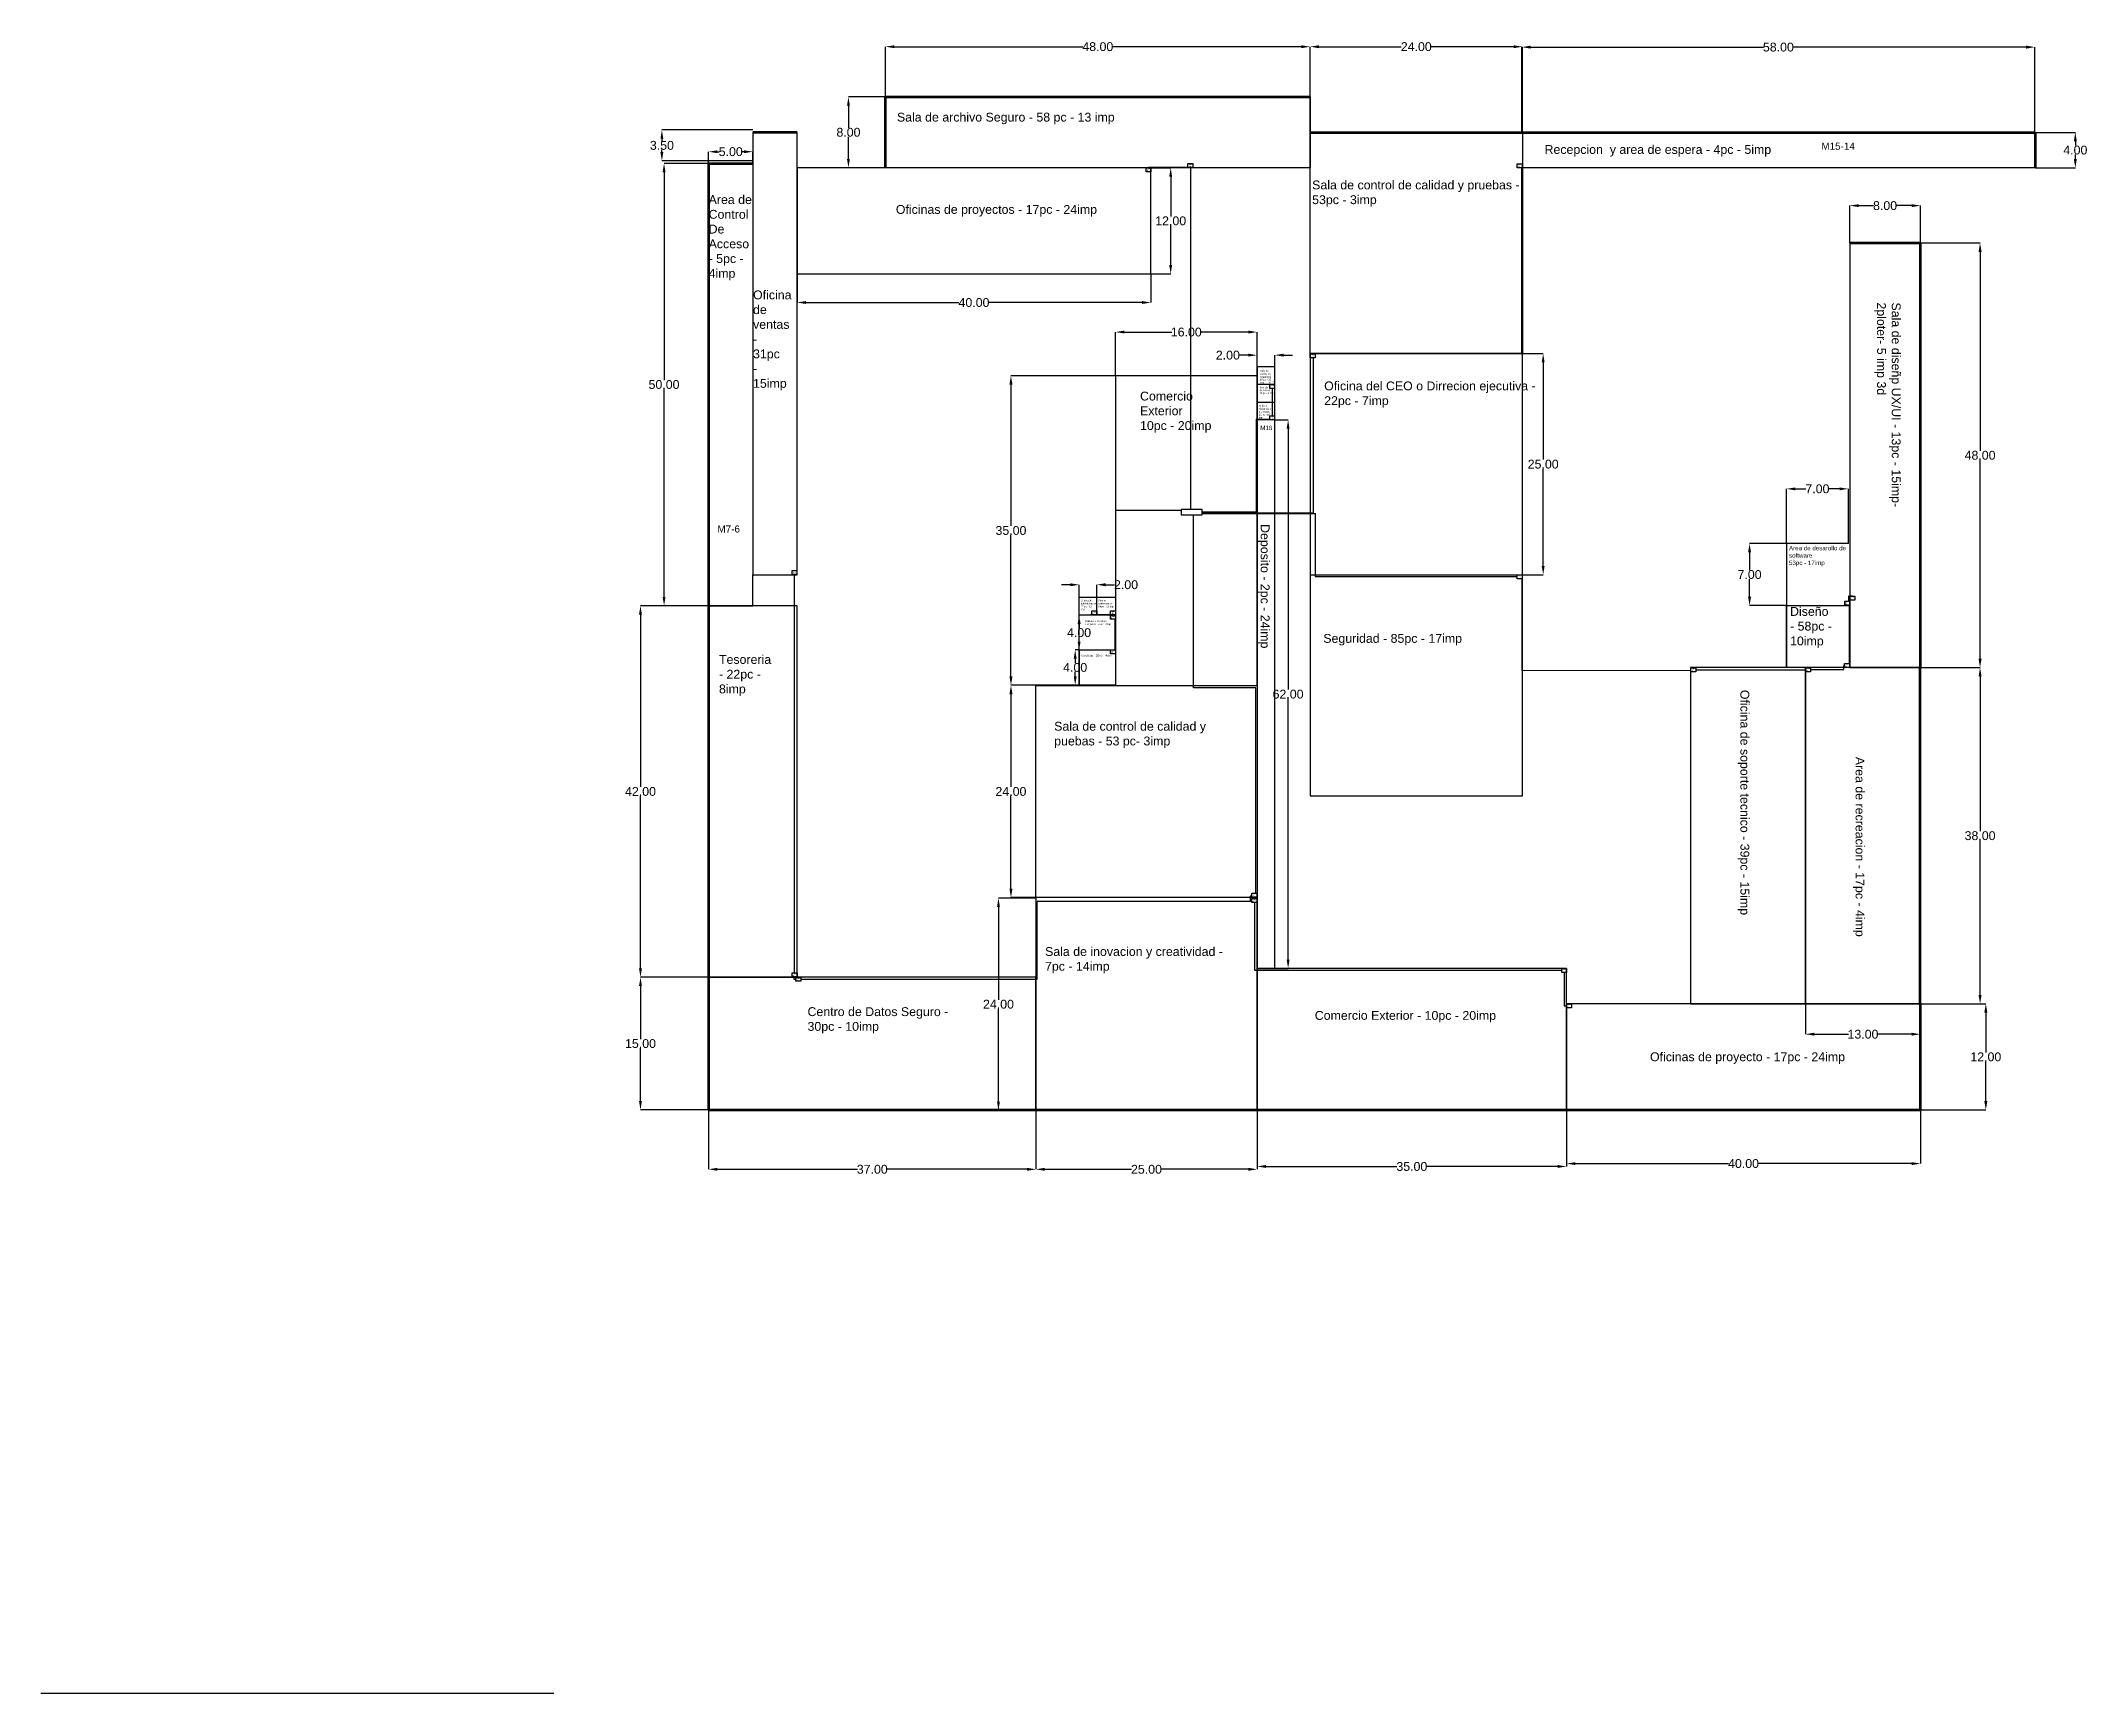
# Model space of a CAD drawing. Header units: metres. Extents: x 0 to 231, y 0 to 187.
import ezdxf

# ---------------------------------------------------------------- set-up
doc = ezdxf.new("R2010")
doc.units = ezdxf.units.M
doc.styles.get("Standard").update_dxf_attribs({"font": 'arial.ttf'})
doc.dimstyles.new('Cotas', dxfattribs={"dimscale": 0.001, "dimtxt": 1000, "dimasz": 1000, "dimexe": 0.18, "dimexo": 0.0625, "dimgap": 0.09, "dimtad": 0, "dimtih": 1, "dimtoh": 1, "dimzin": 0, "dimdsep": 46, "dimtxsty": 'Standard', "dimcen": 0.09, "dimclrd": 1, "dimclre": 1, "dimadec": 0, "dimazin": 0, "dimtfac": 1, "dimtofl": 0, "dimtmove": 0, "dimatfit": 3, "dimfxl": 1, "dimtolj": 1, "dimtzin": 0, "dimarcsym": 0})

msp = doc.modelspace()

# ---------------------------------------------------------------- texts
at = {"attachment_point": 1}
for s, width, insert, char_height in [('Sala de archivo Seguro - 58 pc - 13 imp', 43.47044, (96.822, 178.706), 1), ('Recepcion  y area de espera - 4pc - 5imp', 25.5275, (170.032, 175.05), 1), ('Area de Control De Acceso - 5pc - 4imp', 5, (75.532, 169.387), 1), ('Oficina de ventas - 31pc - 15imp', 2.5146, (80.554, 158.614), 1), ('Sala de control de seguridad\\P15 pc - 25 imp', 1.57815, (137.882, 149.632), 0.2), ('{\\H400x;Comercio Exterior\\P10pc - 20imp}', 9.03345, (124.303, 147.176), 0.0025), ('Sala de reuniones\\P10 pc - 3 imp', 1.57815, (137.797, 147.765), 0.2), ('Sala de vigilancia y monitoreo\\P22 pc - 16 imp', 1.57815, (137.741, 145.676), 0.2), ('Oficina de \\Padministracion\\P47 pc - 16 imp', 1.57815, (117.601, 123.675), 0.2), ('Sala de \\Pconferencias', 1.65937, (119.576, 123.666), 0.0025), ('{\\H80x;Sala de \\Pconferencias\\P84 pc - 25 imp}', 1.836, (119.576, 123.66), 0.0025), ('Oficina de recursos Humanos - 15pc - 2imp', 3.43147, (118.101, 121.336), 0.2), ('Tesoreria - 22pc - 8imp', 6.42601, (76.702, 117.404), 1), ('\\A1;cafeteria - 25pc - 4imp', 5.28341, (117.664, 117.483), 0.25), ('Sala de control de calidad y puebas - 53 pc- 3imp', 18.22227, (114.597, 109.854), 1), ('Sala de inovacion y creatividad - 7pc - 14imp', 21.63098, (113.563, 84.39), 1), ('Centro de Datos Seguro - 30pc - 10imp', 18.15964, (86.712, 77.592), 1)]:
    msp.add_mtext_dynamic_manual_height_columns(s, width=width, gutter_width=0.0125, heights=[0], dxfattribs=dict(at, insert=insert, char_height=char_height))
at = {"color": 3, "attachment_point": 1}
for s, width, heights, insert, char_height in [('M15-14', 0.8915, [0], (201.329, 175.323), 0.8), ('{\\H0.92308x;M19-18\\P}6U', 0.29615, [0], (124.979, 172.44), 0.13), ('M18\\P6U', 0.29615, [0], (129.84, 172.912), 0.13), ('M15-14\\P6U', 0.52299, [0], (167.002, 172.841), 0.1), ('M14\\P6U', 0.52299, [0], (143.685, 151.371), 0.1), ('M17', 0.39761, [0], (138.908, 148.304), 0.2), ('M17-16\\P6U', 0.52299, [0], (138.981, 147.873), 0.1), ('M16\\P6U', 0.52299, [0], (139.119, 144.34), 0.1), ('M16', 0.39761, [0], (137.895, 143.329), 0.5), ('M7-6', 0.8915, [0], (76.525, 132.05), 0.8), ('M7-6', 0.26013, [0.00174], (85.113, 126.795), 0.1), ('M8\\P9U', 0.52299, [0], (167.123, 126.416), 0.1), ('M12-11\\P6U', 0.52299, [0], (203.98, 123.443), 0.12), ('M13-12\\P6U', 0.52299, [0], (204.557, 124.022), 0.12), ('M1-0\\P6U', 0.52299, [0], (118.928, 122.334), 0.13), ('M1A-0\\P6U', 0.52299, [0], (120.999, 121.839), 0.13), ('M0\\P9U', 0.43404, [0], (121.1, 122.352), 0.13), ('{\\H0.76923x;M2A-1A\\P}6U', 0.52299, [0], (120.986, 117.939), 0.13), ('M9-8\\P6U', 0.52299, [0], (186.64, 115.918), 0.13), ('M10-9\\P6U', 0.52299, [0], (199.607, 115.914), 0.13), ('{\\H0.76923x;M11-10\\P}6U', 0.52299, [0], (203.979, 116.397), 0.13), ('M3\\P6U', 0.52299, [0], (137.097, 90.453), 0.13), ('M4-3\\P6U', 0.52299, [0], (137.022, 89.818), 0.13), ('M6-5\\P6U', 0.52299, [0], (85.007, 81.418), 0.13), ('M5A-4\\P6U', 0.52299, [0], (171.988, 81.931), 0.13), ('M5-4\\P6U', 0.52299, [0], (85.421, 80.922), 0.13), ('M6A-5A\\P6U', 0.52299, [0], (172.556, 77.93), 0.1)]:
    msp.add_mtext_dynamic_manual_height_columns(s, width=width, gutter_width=0.0125, heights=heights, dxfattribs=dict(at, insert=insert, char_height=char_height))
at = {"attachment_point": 1}
for s, insert, char_height, width in [('Sala de control de calidad y pruebas - 53pc - 3imp', (143.761, 171.042), 1, 25.47002), ('Oficinas de proyectos - 17pc - 24imp', (96.698, 168.275), 1, 25.47002), ('Oficina del CEO o Dirrecion ejecutiva - 22pc - 7imp', (145.12, 148.324), 1, 25.47002), ('\\pxr20.47002;Area de desarollo de \\Psoftware \\P53pc - 17imp', (197.67, 129.743), 0.5, 30.22445), ('\\pxr20.47002;Diseño - 58pc - 10imp', (197.789, 122.835), 1, 25.47002), ('Seguridad - 85pc - 17imp', (145.022, 119.785), 1, 25.47002), ('Comercio Exterior - 10pc - 20imp', (144.058, 77.168), 1, 25.47002), ('Oficinas de proyecto - 17pc - 24imp', (181.957, 72.491), 1, 25.47002)]:
    msp.add_mtext(s, dxfattribs=dict(at, insert=insert, char_height=char_height, width=width))
at = {"char_height": 1, "width": 25.47002, "attachment_point": 1, "rotation": 270}
for s, insert in [('Sala de diseñp UX/UI - 13pc - 15imp- 2ploter- 5 imp 3d', (210.289, 157.257)), ('Deposito - 2pc - 24imp', (138.948, 132.202)), ('Oficina de soporte tecnico - 39pc - 15imp', (193.177, 113.468)), ('Area de recreacion - 17pc - 4imp', (206.198, 105.897))]:
    msp.add_mtext(s, dxfattribs=dict(at, insert=insert))

# ---------------------------------------------------------------- blocks, each defined once
blk = doc.blocks.new('*D1')
at = {"color": 1, "lineweight": -2, "transparency": 16777216}
for p, q in [((143.53, 176.48), (143.53, 186.17)), ((144.53, 186.17), (153.84, 186.17)), ((166.53, 186.17), (157.23, 186.17)), ((167.53, 176.48), (167.53, 186.17))]:
    blk.add_line(p, q, dxfattribs=at)
at = {"color": 1, "transparency": 16777216}
for points in [[(144.53, 186.33), (144.53, 186), (143.53, 186.17)], [(166.53, 186.33), (166.53, 186), (167.53, 186.17)]]:
    blk.add_solid(points, dxfattribs=at)
at = {"layer": 'Defpoints', "color": 0, "transparency": 16777216}
for p in [(167.53, 186.17), (143.53, 176.48), (167.53, 176.48)]:
    blk.add_point(p, dxfattribs=at)
at = {"color": 0, "transparency": 16777216, "insert": (155.53, 186.17), "char_height": 1, "attachment_point": 5}
blk.add_mtext('\\A1;24.00', dxfattribs=at)
blk = doc.blocks.new('*D2')
at = {"color": 1, "lineweight": -2, "transparency": 16777216}
for p, q in [((75.53, 172.98), (70.49, 172.98)), ((70.49, 171.98), (70.49, 148.49)), ((70.49, 123.98), (70.49, 147.47)), ((75.53, 122.98), (70.49, 122.98))]:
    blk.add_line(p, q, dxfattribs=at)
at = {"color": 1, "transparency": 16777216}
for points in [[(70.33, 171.98), (70.66, 171.98), (70.49, 172.98)], [(70.33, 123.98), (70.66, 123.98), (70.49, 122.98)]]:
    blk.add_solid(points, dxfattribs=at)
at = {"layer": 'Defpoints', "color": 0, "transparency": 16777216}
for p in [(75.53, 172.98), (70.49, 122.98), (75.53, 122.98)]:
    blk.add_point(p, dxfattribs=at)
at = {"color": 0, "transparency": 16777216, "insert": (70.49, 147.98), "char_height": 1, "attachment_point": 5}
blk.add_mtext('\\A1;50.00', dxfattribs=at)
blk = doc.blocks.new('*D3')
at = {"color": 1, "lineweight": -2, "transparency": 16777216}
for p, q in [((75.53, 122.98), (67.83, 122.98)), ((67.83, 121.98), (67.83, 102.49)), ((67.83, 81.98), (67.83, 101.47)), ((75.53, 80.98), (67.83, 80.98))]:
    blk.add_line(p, q, dxfattribs=at)
at = {"color": 1, "transparency": 16777216}
for points in [[(67.66, 121.98), (67.99, 121.98), (67.83, 122.98)], [(67.66, 81.98), (67.99, 81.98), (67.83, 80.98)]]:
    blk.add_solid(points, dxfattribs=at)
at = {"layer": 'Defpoints', "color": 0, "transparency": 16777216}
for p in [(75.53, 122.98), (67.83, 80.98), (75.53, 80.98)]:
    blk.add_point(p, dxfattribs=at)
at = {"color": 0, "transparency": 16777216, "insert": (67.83, 101.98), "char_height": 1, "attachment_point": 5}
blk.add_mtext('\\A1;42.00', dxfattribs=at)
blk = doc.blocks.new('*D4')
at = {"color": 1, "lineweight": -2, "transparency": 16777216}
for p, q in [((75.53, 80.98), (67.83, 80.98)), ((67.83, 79.98), (67.83, 73.99)), ((67.83, 66.98), (67.83, 72.97)), ((75.53, 65.98), (67.83, 65.98))]:
    blk.add_line(p, q, dxfattribs=at)
at = {"color": 1, "transparency": 16777216}
for points in [[(67.66, 79.98), (67.99, 79.98), (67.83, 80.98)], [(67.66, 66.98), (67.99, 66.98), (67.83, 65.98)]]:
    blk.add_solid(points, dxfattribs=at)
at = {"layer": 'Defpoints', "color": 0, "transparency": 16777216}
for p in [(75.53, 80.98), (67.83, 65.98), (75.53, 65.98)]:
    blk.add_point(p, dxfattribs=at)
at = {"color": 0, "transparency": 16777216, "insert": (67.83, 73.48), "char_height": 1, "attachment_point": 5}
blk.add_mtext('\\A1;15.00', dxfattribs=at)
blk = doc.blocks.new('*D5')
at = {"color": 1, "lineweight": -2, "transparency": 16777216}
for p, q in [((75.53, 65.98), (75.53, 59.27)), ((112.53, 65.98), (112.53, 59.27)), ((76.53, 59.27), (92.35, 59.27)), ((111.53, 59.27), (95.72, 59.27))]:
    blk.add_line(p, q, dxfattribs=at)
at = {"color": 1, "transparency": 16777216}
for points in [[(76.53, 59.44), (76.53, 59.1), (75.53, 59.27)], [(111.53, 59.44), (111.53, 59.1), (112.53, 59.27)]]:
    blk.add_solid(points, dxfattribs=at)
at = {"layer": 'Defpoints', "color": 0, "transparency": 16777216}
for p in [(75.53, 65.98), (112.53, 65.98), (112.53, 59.27)]:
    blk.add_point(p, dxfattribs=at)
at = {"color": 0, "transparency": 16777216, "insert": (94.03, 59.27), "char_height": 1, "attachment_point": 5}
blk.add_mtext('\\A1;37.00', dxfattribs=at)
blk = doc.blocks.new('*D6')
at = {"color": 1, "lineweight": -2, "transparency": 16777216}
for p, q in [((112.53, 65.98), (112.53, 59.27)), ((137.53, 65.98), (137.53, 59.27)), ((113.53, 59.27), (123.34, 59.27)), ((136.53, 59.27), (126.73, 59.27))]:
    blk.add_line(p, q, dxfattribs=at)
at = {"color": 1, "transparency": 16777216}
for points in [[(113.53, 59.44), (113.53, 59.1), (112.53, 59.27)], [(136.53, 59.44), (136.53, 59.1), (137.53, 59.27)]]:
    blk.add_solid(points, dxfattribs=at)
at = {"layer": 'Defpoints', "color": 0, "transparency": 16777216}
for p in [(112.53, 65.98), (137.53, 65.98), (137.53, 59.27)]:
    blk.add_point(p, dxfattribs=at)
at = {"color": 0, "transparency": 16777216, "insert": (125.03, 59.27), "char_height": 1, "attachment_point": 5}
blk.add_mtext('\\A1;25.00', dxfattribs=at)
blk = doc.blocks.new('*D7')
at = {"color": 1, "lineweight": -2, "transparency": 16777216}
for p, q in [((137.53, 65.98), (137.53, 59.59)), ((172.53, 65.98), (172.53, 59.59)), ((138.53, 59.59), (153.35, 59.59)), ((171.53, 59.59), (156.72, 59.59))]:
    blk.add_line(p, q, dxfattribs=at)
at = {"color": 1, "transparency": 16777216}
for points in [[(138.53, 59.76), (138.53, 59.43), (137.53, 59.59)], [(171.53, 59.76), (171.53, 59.43), (172.53, 59.59)]]:
    blk.add_solid(points, dxfattribs=at)
at = {"layer": 'Defpoints', "color": 0, "transparency": 16777216}
for p in [(137.53, 65.98), (172.53, 65.98), (172.53, 59.59)]:
    blk.add_point(p, dxfattribs=at)
at = {"color": 0, "transparency": 16777216, "insert": (155.03, 59.59), "char_height": 1, "attachment_point": 5}
blk.add_mtext('\\A1;35.00', dxfattribs=at)
blk = doc.blocks.new('*D8')
at = {"color": 1, "lineweight": -2, "transparency": 16777216}
for p, q in [((172.53, 65.98), (172.53, 59.92)), ((212.53, 65.98), (212.53, 59.92)), ((173.53, 59.92), (190.83, 59.92)), ((211.53, 59.92), (194.24, 59.92))]:
    blk.add_line(p, q, dxfattribs=at)
at = {"color": 1, "transparency": 16777216}
for points in [[(173.53, 60.08), (173.53, 59.75), (172.53, 59.92)], [(211.53, 60.08), (211.53, 59.75), (212.53, 59.92)]]:
    blk.add_solid(points, dxfattribs=at)
at = {"layer": 'Defpoints', "color": 0, "transparency": 16777216}
for p in [(172.53, 65.98), (212.53, 65.98), (212.53, 59.92)]:
    blk.add_point(p, dxfattribs=at)
at = {"color": 0, "transparency": 16777216, "insert": (192.53, 59.92), "char_height": 1, "attachment_point": 5}
blk.add_mtext('\\A1;40.00', dxfattribs=at)
blk = doc.blocks.new('*D9')
at = {"color": 1, "lineweight": -2, "transparency": 16777216}
for p, q in [((212.53, 77.98), (219.92, 77.98)), ((219.92, 76.98), (219.92, 72.49)), ((219.92, 66.98), (219.92, 71.47)), ((212.53, 65.98), (219.92, 65.98))]:
    blk.add_line(p, q, dxfattribs=at)
at = {"color": 1, "transparency": 16777216}
for points in [[(219.75, 76.98), (220.09, 76.98), (219.92, 77.98)], [(219.75, 66.98), (220.09, 66.98), (219.92, 65.98)]]:
    blk.add_solid(points, dxfattribs=at)
at = {"layer": 'Defpoints', "color": 0, "transparency": 16777216}
for p in [(212.53, 77.98), (219.92, 77.98), (212.53, 65.98)]:
    blk.add_point(p, dxfattribs=at)
at = {"color": 0, "transparency": 16777216, "insert": (219.92, 71.98), "char_height": 1, "attachment_point": 5}
blk.add_mtext('\\A1;12.00', dxfattribs=at)
blk = doc.blocks.new('*D10')
at = {"color": 1, "lineweight": -2, "transparency": 16777216}
for p, q in [((212.53, 163.98), (219.27, 163.98)), ((219.27, 162.98), (219.27, 140.49)), ((219.27, 116.98), (219.27, 139.47)), ((212.53, 115.98), (219.27, 115.98))]:
    blk.add_line(p, q, dxfattribs=at)
at = {"color": 1, "transparency": 16777216}
for points in [[(219.1, 162.98), (219.44, 162.98), (219.27, 163.98)], [(219.1, 116.98), (219.44, 116.98), (219.27, 115.98)]]:
    blk.add_solid(points, dxfattribs=at)
at = {"layer": 'Defpoints', "color": 0, "transparency": 16777216}
for p in [(212.53, 163.98), (219.27, 163.98), (212.53, 115.98)]:
    blk.add_point(p, dxfattribs=at)
at = {"color": 0, "transparency": 16777216, "insert": (219.27, 139.98), "char_height": 1, "attachment_point": 5}
blk.add_mtext('\\A1;48.00', dxfattribs=at)
blk = doc.blocks.new('*D11')
at = {"color": 1, "lineweight": -2, "transparency": 16777216}
for p, q in [((80.53, 176.76), (70.25, 176.76)), ((70.25, 175.76), (70.25, 175.52)), ((70.25, 174.26), (70.25, 174.5)), ((80.53, 173.26), (70.25, 173.26))]:
    blk.add_line(p, q, dxfattribs=at)
at = {"color": 1, "transparency": 16777216}
for points in [[(70.08, 175.76), (70.41, 175.76), (70.25, 176.76)], [(70.08, 174.26), (70.41, 174.26), (70.25, 173.26)]]:
    blk.add_solid(points, dxfattribs=at)
at = {"layer": 'Defpoints', "color": 0, "transparency": 16777216}
for p in [(80.53, 176.76), (70.25, 173.26), (80.53, 173.26)]:
    blk.add_point(p, dxfattribs=at)
at = {"color": 0, "transparency": 16777216, "insert": (70.25, 175.01), "char_height": 1, "attachment_point": 5}
blk.add_mtext('\\A1;3.50', dxfattribs=at)
blk = doc.blocks.new('*D12')
at = {"color": 1, "lineweight": -2, "transparency": 16777216}
for p, q in [((121.53, 148.98), (121.53, 153.91)), ((122.53, 153.91), (127.89, 153.91)), ((136.53, 153.91), (131.17, 153.91)), ((137.53, 148.98), (137.53, 153.91))]:
    blk.add_line(p, q, dxfattribs=at)
at = {"color": 1, "transparency": 16777216}
for points in [[(122.53, 154.08), (122.53, 153.75), (121.53, 153.91)], [(136.53, 154.08), (136.53, 153.75), (137.53, 153.91)]]:
    blk.add_solid(points, dxfattribs=at)
at = {"layer": 'Defpoints', "color": 0, "transparency": 16777216}
for p in [(137.53, 153.91), (121.53, 148.98), (137.53, 148.98)]:
    blk.add_point(p, dxfattribs=at)
at = {"color": 0, "transparency": 16777216, "insert": (129.53, 153.91), "char_height": 1, "attachment_point": 5}
blk.add_mtext('\\A1;16.00', dxfattribs=at)
blk = doc.blocks.new('*D13')
at = {"color": 1, "lineweight": -2, "transparency": 16777216}
for p, q in [((136.53, 151.3), (135.53, 151.3)), ((137.53, 149.98), (137.53, 151.3)), ((139.53, 149.98), (139.53, 151.3)), ((140.53, 151.3), (141.53, 151.3))]:
    blk.add_line(p, q, dxfattribs=at)
at = {"color": 1, "transparency": 16777216}
for points in [[(136.53, 151.47), (136.53, 151.14), (137.53, 151.3)], [(140.53, 151.47), (140.53, 151.14), (139.53, 151.3)]]:
    blk.add_solid(points, dxfattribs=at)
at = {"layer": 'Defpoints', "color": 0, "transparency": 16777216}
for p in [(137.53, 151.3), (137.53, 149.98), (139.53, 149.98)]:
    blk.add_point(p, dxfattribs=at)
at = {"color": 0, "transparency": 16777216, "insert": (134.23, 151.3), "char_height": 1, "attachment_point": 5}
blk.add_mtext('\\A1;2.00', dxfattribs=at)
blk = doc.blocks.new('*D14')
at = {"color": 1, "lineweight": -2, "transparency": 16777216}
for p, q in [((139.53, 143.98), (141.04, 143.98)), ((141.04, 142.98), (141.04, 113.49)), ((141.04, 82.98), (141.04, 112.47)), ((139.53, 81.98), (141.04, 81.98))]:
    blk.add_line(p, q, dxfattribs=at)
at = {"color": 1, "transparency": 16777216}
for points in [[(140.88, 142.98), (141.21, 142.98), (141.04, 143.98)], [(140.88, 82.98), (141.21, 82.98), (141.04, 81.98)]]:
    blk.add_solid(points, dxfattribs=at)
at = {"layer": 'Defpoints', "color": 0, "transparency": 16777216}
for p in [(139.53, 143.98), (139.53, 81.98), (141.04, 81.98)]:
    blk.add_point(p, dxfattribs=at)
at = {"color": 0, "transparency": 16777216, "insert": (141.04, 112.98), "char_height": 1, "attachment_point": 5}
blk.add_mtext('\\A1;62.00', dxfattribs=at)
blk = doc.blocks.new('*D15')
at = {"color": 1, "lineweight": -2, "transparency": 16777216}
for p, q in [((112.53, 113.98), (109.71, 113.98)), ((109.71, 112.98), (109.71, 102.49)), ((109.71, 90.98), (109.71, 101.47)), ((112.53, 89.98), (109.71, 89.98))]:
    blk.add_line(p, q, dxfattribs=at)
at = {"color": 1, "transparency": 16777216}
for points in [[(109.54, 112.98), (109.88, 112.98), (109.71, 113.98)], [(109.54, 90.98), (109.88, 90.98), (109.71, 89.98)]]:
    blk.add_solid(points, dxfattribs=at)
at = {"layer": 'Defpoints', "color": 0, "transparency": 16777216}
for p in [(112.53, 113.98), (109.71, 89.98), (112.53, 89.98)]:
    blk.add_point(p, dxfattribs=at)
at = {"color": 0, "transparency": 16777216, "insert": (109.71, 101.98), "char_height": 1, "attachment_point": 5}
blk.add_mtext('\\A1;24.00', dxfattribs=at)
blk = doc.blocks.new('*D16')
at = {"color": 1, "lineweight": -2, "transparency": 16777216}
for p, q in [((116.41, 125.35), (115.41, 125.35)), ((117.41, 123.93), (117.41, 125.35)), ((119.41, 123.93), (119.41, 125.35)), ((120.41, 125.35), (121.41, 125.35))]:
    blk.add_line(p, q, dxfattribs=at)
at = {"color": 1, "transparency": 16777216}
for points in [[(116.41, 125.52), (116.41, 125.18), (117.41, 125.35)], [(120.41, 125.52), (120.41, 125.18), (119.41, 125.35)]]:
    blk.add_solid(points, dxfattribs=at)
at = {"layer": 'Defpoints', "color": 0, "transparency": 16777216}
for p in [(119.41, 125.35), (117.41, 123.93), (119.41, 123.93)]:
    blk.add_point(p, dxfattribs=at)
at = {"color": 0, "transparency": 16777216, "insert": (122.72, 125.35), "char_height": 1, "attachment_point": 5}
blk.add_mtext('\\A1;2.00', dxfattribs=at)
blk = doc.blocks.new('*D17')
at = {"color": 1, "lineweight": -2, "transparency": 16777216}
for p, q in [((197.38, 130), (193.21, 130)), ((193.21, 129), (193.21, 127.01)), ((193.21, 124), (193.21, 125.99)), ((197.38, 123), (193.21, 123))]:
    blk.add_line(p, q, dxfattribs=at)
at = {"color": 1, "transparency": 16777216}
for points in [[(193.04, 129), (193.38, 129), (193.21, 130)], [(193.04, 124), (193.38, 124), (193.21, 123)]]:
    blk.add_solid(points, dxfattribs=at)
at = {"layer": 'Defpoints', "color": 0, "transparency": 16777216}
for p in [(197.38, 130), (193.21, 123), (197.38, 123)]:
    blk.add_point(p, dxfattribs=at)
at = {"color": 0, "transparency": 16777216, "insert": (193.21, 126.5), "char_height": 1, "attachment_point": 5}
blk.add_mtext('\\A1;7.00', dxfattribs=at)
blk = doc.blocks.new('*D18')
at = {"color": 1, "lineweight": -2, "transparency": 16777216}
for p, q in [((167.53, 151.48), (169.88, 151.48)), ((169.88, 150.48), (169.88, 139.49)), ((169.88, 127.48), (169.88, 138.47)), ((167.53, 126.48), (169.88, 126.48))]:
    blk.add_line(p, q, dxfattribs=at)
at = {"color": 1, "transparency": 16777216}
for points in [[(169.71, 150.48), (170.04, 150.48), (169.88, 151.48)], [(169.71, 127.48), (170.04, 127.48), (169.88, 126.48)]]:
    blk.add_solid(points, dxfattribs=at)
at = {"layer": 'Defpoints', "color": 0, "transparency": 16777216}
for p in [(167.53, 151.48), (167.53, 126.48), (169.88, 126.48)]:
    blk.add_point(p, dxfattribs=at)
at = {"color": 0, "transparency": 16777216, "insert": (169.88, 138.98), "char_height": 1, "attachment_point": 5}
blk.add_mtext('\\A1;25.00', dxfattribs=at)
blk = doc.blocks.new('*D19')
at = {"color": 1, "lineweight": -2, "transparency": 16777216}
for p, q in [((199.53, 77.98), (199.53, 74.54)), ((212.53, 77.98), (212.53, 74.54)), ((200.53, 74.54), (204.39, 74.54)), ((211.53, 74.54), (207.67, 74.54))]:
    blk.add_line(p, q, dxfattribs=at)
at = {"color": 1, "transparency": 16777216}
for points in [[(200.53, 74.71), (200.53, 74.38), (199.53, 74.54)], [(211.53, 74.71), (211.53, 74.38), (212.53, 74.54)]]:
    blk.add_solid(points, dxfattribs=at)
at = {"layer": 'Defpoints', "color": 0, "transparency": 16777216}
for p in [(199.53, 77.98), (212.53, 77.98), (212.53, 74.54)]:
    blk.add_point(p, dxfattribs=at)
at = {"color": 0, "transparency": 16777216, "insert": (206.03, 74.54), "char_height": 1, "attachment_point": 5}
blk.add_mtext('\\A1;13.00', dxfattribs=at)
blk = doc.blocks.new('*D20')
at = {"color": 1, "lineweight": -2, "transparency": 16777216}
for p, q in [((112.53, 89.93), (108.3, 89.93)), ((108.3, 88.93), (108.3, 78.44)), ((108.3, 66.93), (108.3, 77.42)), ((112.53, 65.93), (108.3, 65.93))]:
    blk.add_line(p, q, dxfattribs=at)
at = {"color": 1, "transparency": 16777216}
for points in [[(108.13, 88.93), (108.46, 88.93), (108.3, 89.93)], [(108.13, 66.93), (108.46, 66.93), (108.3, 65.93)]]:
    blk.add_solid(points, dxfattribs=at)
at = {"layer": 'Defpoints', "color": 0, "transparency": 16777216}
for p in [(112.53, 89.93), (108.3, 65.93), (112.53, 65.93)]:
    blk.add_point(p, dxfattribs=at)
at = {"color": 0, "transparency": 16777216, "insert": (108.3, 77.93), "char_height": 1, "attachment_point": 5}
blk.add_mtext('\\A1;24.00', dxfattribs=at)
blk = doc.blocks.new('*D21')
at = {"color": 1, "lineweight": -2, "transparency": 16777216}
for p, q in [((85.53, 160.48), (85.53, 157.25)), ((125.53, 160.48), (125.53, 157.25)), ((86.53, 157.25), (103.83, 157.25)), ((124.53, 157.25), (107.24, 157.25))]:
    blk.add_line(p, q, dxfattribs=at)
at = {"color": 1, "transparency": 16777216}
for points in [[(86.53, 157.42), (86.53, 157.09), (85.53, 157.25)], [(124.53, 157.42), (124.53, 157.09), (125.53, 157.25)]]:
    blk.add_solid(points, dxfattribs=at)
at = {"layer": 'Defpoints', "color": 0, "transparency": 16777216}
for p in [(85.53, 160.48), (125.53, 160.48), (125.53, 157.25)]:
    blk.add_point(p, dxfattribs=at)
at = {"color": 0, "transparency": 16777216, "insert": (105.53, 157.25), "char_height": 1, "attachment_point": 5}
blk.add_mtext('\\A1;40.00', dxfattribs=at)
blk = doc.blocks.new('*D22')
at = {"color": 1, "lineweight": -2, "transparency": 16777216}
for p, q in [((125.53, 172.48), (127.77, 172.48)), ((127.77, 171.48), (127.77, 166.99)), ((127.77, 161.48), (127.77, 165.97)), ((125.53, 160.48), (127.77, 160.48))]:
    blk.add_line(p, q, dxfattribs=at)
at = {"color": 1, "transparency": 16777216}
for points in [[(127.6, 171.48), (127.93, 171.48), (127.77, 172.48)], [(127.6, 161.48), (127.93, 161.48), (127.77, 160.48)]]:
    blk.add_solid(points, dxfattribs=at)
at = {"layer": 'Defpoints', "color": 0, "transparency": 16777216}
for p in [(125.53, 172.48), (127.77, 172.48), (125.53, 160.48)]:
    blk.add_point(p, dxfattribs=at)
at = {"color": 0, "transparency": 16777216, "insert": (127.77, 166.48), "char_height": 1, "attachment_point": 5}
blk.add_mtext('\\A1;12.00', dxfattribs=at)
blk = doc.blocks.new('*D23')
at = {"color": 1, "lineweight": -2, "transparency": 16777216}
for p, q in [((117.44, 118), (116.97, 118)), ((116.97, 117), (116.97, 116.51)), ((116.97, 115), (116.97, 115.49)), ((117.44, 114), (116.97, 114))]:
    blk.add_line(p, q, dxfattribs=at)
at = {"color": 1, "transparency": 16777216}
for points in [[(116.81, 117), (117.14, 117), (116.97, 118)], [(116.81, 115), (117.14, 115), (116.97, 114)]]:
    blk.add_solid(points, dxfattribs=at)
at = {"layer": 'Defpoints', "color": 0, "transparency": 16777216}
for p in [(117.44, 118), (116.97, 114), (117.44, 114)]:
    blk.add_point(p, dxfattribs=at)
at = {"color": 0, "transparency": 16777216, "insert": (116.97, 116), "char_height": 1, "attachment_point": 5}
blk.add_mtext('\\A1;4.00', dxfattribs=at)
blk = doc.blocks.new('*D24')
at = {"color": 1, "lineweight": -2, "transparency": 16777216}
for p, q in [((117.41, 121.93), (117.41, 121.93)), ((117.41, 120.93), (117.41, 120.45)), ((117.41, 118.93), (117.41, 119.42)), ((117.41, 117.93), (117.41, 117.93))]:
    blk.add_line(p, q, dxfattribs=at)
at = {"color": 1, "transparency": 16777216}
for points in [[(117.25, 120.93), (117.58, 120.93), (117.41, 121.93)], [(117.25, 118.93), (117.58, 118.93), (117.41, 117.93)]]:
    blk.add_solid(points, dxfattribs=at)
at = {"layer": 'Defpoints', "color": 0, "transparency": 16777216}
for p in [(117.41, 121.93), (117.41, 117.93), (117.41, 117.93)]:
    blk.add_point(p, dxfattribs=at)
at = {"color": 0, "transparency": 16777216, "insert": (117.41, 119.93), "char_height": 1, "attachment_point": 5}
blk.add_mtext('\\A1;4.00', dxfattribs=at)
blk = doc.blocks.new('*D25')
at = {"color": 1, "lineweight": -2, "transparency": 16777216}
for p, q in [((95.53, 180.49), (95.53, 186.17)), ((96.53, 186.17), (117.83, 186.17)), ((142.53, 186.17), (121.24, 186.17)), ((143.53, 180.49), (143.53, 186.17))]:
    blk.add_line(p, q, dxfattribs=at)
at = {"color": 1, "transparency": 16777216}
for points in [[(96.53, 186.33), (96.53, 186), (95.53, 186.17)], [(142.53, 186.33), (142.53, 186), (143.53, 186.17)]]:
    blk.add_solid(points, dxfattribs=at)
at = {"layer": 'Defpoints', "color": 0, "transparency": 16777216}
for p in [(143.53, 186.17), (95.53, 180.49), (143.53, 180.49)]:
    blk.add_point(p, dxfattribs=at)
at = {"color": 0, "transparency": 16777216, "insert": (119.53, 186.17), "char_height": 1, "attachment_point": 5}
blk.add_mtext('\\A1;48.00', dxfattribs=at)
blk = doc.blocks.new('*D26')
at = {"color": 1, "lineweight": -2, "transparency": 16777216}
for p, q in [((95.53, 180.49), (91.34, 180.49)), ((91.34, 179.49), (91.34, 177)), ((91.34, 173.49), (91.34, 175.98)), ((95.53, 172.49), (91.34, 172.49))]:
    blk.add_line(p, q, dxfattribs=at)
at = {"color": 1, "transparency": 16777216}
for points in [[(91.17, 179.49), (91.5, 179.49), (91.34, 180.49)], [(91.17, 173.49), (91.5, 173.49), (91.34, 172.49)]]:
    blk.add_solid(points, dxfattribs=at)
at = {"layer": 'Defpoints', "color": 0, "transparency": 16777216}
for p in [(91.34, 180.49), (95.53, 180.49), (95.53, 172.49)]:
    blk.add_point(p, dxfattribs=at)
at = {"color": 0, "transparency": 16777216, "insert": (91.34, 176.49), "char_height": 1, "attachment_point": 5}
blk.add_mtext('\\A1;8.00', dxfattribs=at)
blk = doc.blocks.new('*D27')
at = {"color": 1, "lineweight": -2, "transparency": 16777216}
for p, q in [((121.53, 148.98), (109.71, 148.98)), ((109.71, 147.98), (109.71, 131.99)), ((109.71, 114.98), (109.71, 130.97)), ((121.53, 113.98), (109.71, 113.98))]:
    blk.add_line(p, q, dxfattribs=at)
at = {"color": 1, "transparency": 16777216}
for points in [[(109.54, 147.98), (109.88, 147.98), (109.71, 148.98)], [(109.54, 114.98), (109.88, 114.98), (109.71, 113.98)]]:
    blk.add_solid(points, dxfattribs=at)
at = {"layer": 'Defpoints', "color": 0, "transparency": 16777216}
for p in [(121.53, 148.98), (109.71, 113.98), (121.53, 113.98)]:
    blk.add_point(p, dxfattribs=at)
at = {"color": 0, "transparency": 16777216, "insert": (109.71, 131.48), "char_height": 1, "attachment_point": 5}
blk.add_mtext('\\A1;35.00', dxfattribs=at)
blk = doc.blocks.new('*D28')
at = {"color": 1, "lineweight": -2, "transparency": 16777216}
for p, q in [((75.53, 172.98), (75.53, 174.3)), ((76.53, 174.3), (76.73, 174.3)), ((79.53, 174.3), (79.33, 174.3)), ((80.53, 172.98), (80.53, 174.3))]:
    blk.add_line(p, q, dxfattribs=at)
at = {"color": 1, "transparency": 16777216}
for points in [[(76.53, 174.46), (76.53, 174.13), (75.53, 174.3)], [(79.53, 174.46), (79.53, 174.13), (80.53, 174.3)]]:
    blk.add_solid(points, dxfattribs=at)
at = {"layer": 'Defpoints', "color": 0, "transparency": 16777216}
for p in [(80.53, 174.3), (75.53, 172.98), (80.53, 172.98)]:
    blk.add_point(p, dxfattribs=at)
at = {"color": 0, "transparency": 16777216, "insert": (78.03, 174.3), "char_height": 1, "attachment_point": 5}
blk.add_mtext('\\A1;5.00', dxfattribs=at)
blk = doc.blocks.new('*D29')
at = {"color": 1, "lineweight": -2, "transparency": 16777216}
for p, q in [((167.47, 176.48), (167.47, 186.12)), ((168.47, 186.12), (194.78, 186.12)), ((224.47, 186.12), (198.15, 186.12)), ((225.47, 176.48), (225.47, 186.12))]:
    blk.add_line(p, q, dxfattribs=at)
at = {"color": 1, "transparency": 16777216}
for points in [[(168.47, 186.29), (168.47, 185.95), (167.47, 186.12)], [(224.47, 186.29), (224.47, 185.95), (225.47, 186.12)]]:
    blk.add_solid(points, dxfattribs=at)
at = {"layer": 'Defpoints', "color": 0, "transparency": 16777216}
for p in [(225.47, 186.12), (167.47, 176.48), (225.47, 176.48)]:
    blk.add_point(p, dxfattribs=at)
at = {"color": 0, "transparency": 16777216, "insert": (196.47, 186.12), "char_height": 1, "attachment_point": 5}
blk.add_mtext('\\A1;58.00', dxfattribs=at)
blk = doc.blocks.new('*D30')
at = {"color": 1, "lineweight": -2, "transparency": 16777216}
for p, q in [((225.53, 176.48), (230.04, 176.48)), ((230.04, 175.48), (230.04, 174.99)), ((230.04, 173.48), (230.04, 173.97)), ((225.53, 172.48), (230.04, 172.48))]:
    blk.add_line(p, q, dxfattribs=at)
at = {"color": 1, "transparency": 16777216}
for points in [[(229.87, 175.48), (230.21, 175.48), (230.04, 176.48)], [(229.87, 173.48), (230.21, 173.48), (230.04, 172.48)]]:
    blk.add_solid(points, dxfattribs=at)
at = {"layer": 'Defpoints', "color": 0, "transparency": 16777216}
for p in [(225.53, 176.48), (230.04, 176.48), (225.53, 172.48)]:
    blk.add_point(p, dxfattribs=at)
at = {"color": 0, "transparency": 16777216, "insert": (230.04, 174.48), "char_height": 1, "attachment_point": 5}
blk.add_mtext('\\A1;4.00', dxfattribs=at)
blk = doc.blocks.new('*D31')
at = {"color": 1, "lineweight": -2, "transparency": 16777216}
for p, q in [((204.53, 163.98), (204.53, 168.2)), ((205.53, 168.2), (207.23, 168.2)), ((211.53, 168.2), (209.83, 168.2)), ((212.53, 163.98), (212.53, 168.2))]:
    blk.add_line(p, q, dxfattribs=at)
at = {"color": 1, "transparency": 16777216}
for points in [[(205.53, 168.37), (205.53, 168.04), (204.53, 168.2)], [(211.53, 168.37), (211.53, 168.04), (212.53, 168.2)]]:
    blk.add_solid(points, dxfattribs=at)
at = {"layer": 'Defpoints', "color": 0, "transparency": 16777216}
for p in [(204.53, 168.2), (204.53, 163.98), (212.53, 163.98)]:
    blk.add_point(p, dxfattribs=at)
at = {"color": 0, "transparency": 16777216, "insert": (208.53, 168.2), "char_height": 1, "attachment_point": 5}
blk.add_mtext('\\A1;8.00', dxfattribs=at)
blk = doc.blocks.new('*D32')
at = {"color": 1, "lineweight": -2, "transparency": 16777216}
for p, q in [((197.38, 130), (197.38, 136.19)), ((198.38, 136.19), (199.59, 136.19)), ((203.38, 136.19), (202.17, 136.19)), ((204.38, 130), (204.38, 136.19))]:
    blk.add_line(p, q, dxfattribs=at)
at = {"color": 1, "transparency": 16777216}
for points in [[(198.38, 136.35), (198.38, 136.02), (197.38, 136.19)], [(203.38, 136.35), (203.38, 136.02), (204.38, 136.19)]]:
    blk.add_solid(points, dxfattribs=at)
at = {"layer": 'Defpoints', "color": 0, "transparency": 16777216}
for p in [(197.38, 136.19), (197.38, 130), (204.38, 130)]:
    blk.add_point(p, dxfattribs=at)
at = {"color": 0, "transparency": 16777216, "insert": (200.88, 136.19), "char_height": 1, "attachment_point": 5}
blk.add_mtext('\\A1;7.00', dxfattribs=at)
blk = doc.blocks.new('*D33')
at = {"color": 1, "lineweight": -2, "transparency": 16777216}
for p, q in [((212.53, 115.98), (219.27, 115.98)), ((219.27, 114.98), (219.27, 97.49)), ((219.27, 78.98), (219.27, 96.47)), ((212.53, 77.98), (219.27, 77.98))]:
    blk.add_line(p, q, dxfattribs=at)
at = {"color": 1, "transparency": 16777216}
for points in [[(219.1, 114.98), (219.44, 114.98), (219.27, 115.98)], [(219.1, 78.98), (219.44, 78.98), (219.27, 77.98)]]:
    blk.add_solid(points, dxfattribs=at)
at = {"layer": 'Defpoints', "color": 0, "transparency": 16777216}
for p in [(212.53, 115.98), (219.27, 115.98), (212.53, 77.98)]:
    blk.add_point(p, dxfattribs=at)
at = {"color": 0, "transparency": 16777216, "insert": (219.27, 96.98), "char_height": 1, "attachment_point": 5}
blk.add_mtext('\\A1;38.00', dxfattribs=at)

# ---------------------------------------------------------------- dimensions: what is measured, and where the dimension line sits
for base, p1, p2, picture, middle in [((143.531, 186.165), (95.531, 180.491), (143.531, 180.491), '*D25', (119.531, 186.165)), ((167.532, 186.165), (143.532, 176.478), (167.532, 176.478), '*D1', (155.532, 186.165)), ((225.468, 186.122), (167.468, 176.478), (225.468, 176.478), '*D29', (196.468, 186.122)), ((80.532, 174.298), (75.532, 172.978), (80.532, 172.978), '*D28', (78.032, 174.298)), ((204.532, 168.202), (212.532, 163.978), (204.532, 163.978), '*D31', (208.532, 168.202)), ((125.532, 157.254), (85.532, 160.478), (125.532, 160.478), '*D21', (105.532, 157.254)), ((137.532, 153.914), (121.532, 148.978), (137.532, 148.978), '*D12', (129.532, 153.914)), ((137.532, 151.303), (139.532, 149.978), (137.532, 149.978), '*D13', (134.226, 151.303)), ((197.379, 136.188), (204.379, 130.001), (197.379, 130.001), '*D32', (200.879, 136.188)), ((119.412, 125.349), (117.412, 123.935), (119.412, 123.935), '*D16', (122.718, 125.349)), ((212.532, 74.545), (199.532, 77.978), (212.532, 77.978), '*D19', (206.032, 74.545)), ((112.532, 59.269), (75.532, 65.978), (112.532, 65.978), '*D5', (94.032, 59.269)), ((137.532, 59.269), (112.532, 65.978), (137.532, 65.978), '*D6', (125.032, 59.269)), ((172.532, 59.593), (137.532, 65.978), (172.532, 65.978), '*D7', (155.032, 59.593)), ((212.532, 59.916), (172.532, 65.978), (212.532, 65.978), '*D8', (192.532, 59.916))]:
    dim = msp.add_linear_dim(base=base, p1=p1, p2=p2, dimstyle='Cotas')
    dim.commit()
    dim.dimension.update_dxf_attribs({"geometry": picture, "text_midpoint": middle})
for base, p1, p2, picture, middle in [((91.337, 180.491), (95.531, 172.491), (95.531, 180.491), '*D26', (91.337, 176.491)), ((70.246, 173.256), (80.532, 176.756), (80.532, 173.256), '*D11', (70.246, 175.006)), ((70.493, 122.978), (75.532, 172.978), (75.532, 122.978), '*D2', (70.493, 147.978)), ((127.766, 172.478), (125.532, 160.478), (125.532, 172.478), '*D22', (127.766, 166.478)), ((219.271, 163.978), (212.532, 115.978), (212.532, 163.978), '*D10', (219.271, 139.978)), ((169.876, 126.478), (167.532, 151.478), (167.532, 126.478), '*D18', (169.876, 138.978)), ((109.708, 113.978), (121.532, 148.978), (121.532, 113.978), '*D27', (109.708, 131.478)), ((141.044, 81.978), (139.532, 143.978), (139.532, 81.978), '*D14', (141.044, 112.978)), ((193.21, 123.001), (197.379, 130.001), (197.379, 123.001), '*D17', (193.21, 126.501)), ((67.827, 80.978), (75.532, 122.978), (75.532, 80.978), '*D3', (67.827, 101.978)), ((117.412, 117.935), (117.412, 121.935), (117.412, 117.935), '*D24', (117.412, 119.935)), ((116.972, 113.996), (117.441, 117.996), (117.441, 113.996), '*D23', (116.972, 115.996)), ((219.271, 115.978), (212.532, 77.978), (212.532, 115.978), '*D33', (219.271, 96.978)), ((109.708, 89.978), (112.532, 113.978), (112.532, 89.978), '*D15', (109.708, 101.978)), ((108.296, 65.932), (112.532, 89.932), (112.532, 65.932), '*D20', (108.296, 77.932)), ((67.827, 65.978), (75.532, 80.978), (75.532, 65.978), '*D4', (67.827, 73.478)), ((219.919, 77.978), (212.532, 65.978), (212.532, 77.978), '*D9', (219.919, 71.978))]:
    dim = msp.add_linear_dim(base=base, p1=p1, p2=p2, angle=90, dimstyle='Cotas')
    dim.commit()
    dim.dimension.update_dxf_attribs({"geometry": picture, "text_midpoint": middle})
dim = msp.add_aligned_dim(p1=(225.532, 172.478), p2=(225.532, 176.478), distance=-4.509, dimstyle='Cotas')
dim.commit()
dim.dimension.update_dxf_attribs({"geometry": '*D30', "text_midpoint": (230.041, 174.478)})

# ---------------------------------------------------------------- linework, layer by layer
at = {"lineweight": 211}
for p, q in [((95.531, 180.491), (143.531, 180.491)), ((95.531, 172.491), (95.531, 180.491)), ((85.532, 176.478), (80.532, 176.478)), ((143.532, 176.478), (167.532, 176.478)), ((167.468, 176.478), (225.468, 176.478)), ((225.532, 172.478), (225.532, 176.478)), ((75.532, 172.978), (75.532, 122.978)), ((75.532, 172.978), (80.532, 172.978)), ((212.532, 163.978), (204.532, 163.978)), ((212.532, 115.978), (212.532, 163.978)), ((75.532, 122.978), (75.532, 80.978)), ((212.516, 77.978), (212.516, 115.978)), ((75.532, 80.978), (75.532, 65.978)), ((212.532, 65.978), (212.532, 77.978)), ((75.532, 65.978), (112.532, 65.978)), ((112.532, 65.978), (137.532, 65.978)), ((137.532, 65.978), (172.532, 65.978)), ((172.532, 65.978), (212.532, 65.978))]:
    msp.add_line(p, q, dxfattribs=at)
for p, q in [((143.531, 180.491), (143.531, 172.491)), ((80.532, 176.478), (80.532, 126.478)), ((80.532, 176.478), (80.532, 172.978)), ((85.532, 126.483), (85.532, 176.483)), ((85.532, 172.478), (85.532, 176.478)), ((143.532, 176.478), (143.532, 172.478)), ((143.532, 151.478), (143.532, 176.478)), ((167.532, 176.478), (167.532, 151.478)), ((85.532, 172.488), (85.532, 160.488)), ((125.534, 172.489), (85.534, 172.489)), ((143.531, 172.491), (95.531, 172.491)), ((125.532, 160.478), (125.532, 172.478)), ((225.532, 172.478), (167.532, 172.478)), ((204.532, 163.978), (204.532, 115.978)), ((85.532, 160.478), (125.532, 160.478)), ((167.532, 151.478), (143.532, 151.478)), ((143.532, 151.478), (143.532, 126.478)), ((167.532, 126.478), (167.532, 151.478)), ((137.532, 148.978), (121.532, 148.978)), ((121.532, 148.978), (121.532, 113.978)), ((139.532, 149.978), (137.532, 149.978)), ((137.532, 149.978), (137.532, 143.978)), ((137.532, 113.978), (137.532, 148.978)), ((139.532, 143.978), (139.532, 149.978)), ((139.532, 147.978), (137.532, 147.978)), ((137.532, 143.978), (137.532, 145.978)), ((137.532, 145.978), (139.532, 145.978)), ((139.532, 145.978), (139.532, 147.978)), ((139.532, 143.978), (137.532, 143.978)), ((137.532, 143.978), (137.532, 81.978)), ((139.532, 81.978), (139.532, 143.978)), ((128.937, 133.852), (128.937, 133.267)), ((131.34, 133.852), (128.937, 133.852)), ((128.937, 133.267), (131.34, 133.267)), ((131.34, 133.267), (131.34, 133.852)), ((204.379, 130.001), (197.379, 130.001)), ((197.379, 130.001), (197.379, 116.001)), ((80.532, 126.478), (85.532, 126.478)), ((80.532, 122.978), (80.532, 126.478)), ((143.532, 126.478), (167.532, 126.478)), ((143.532, 126.478), (143.532, 101.478)), ((167.532, 101.478), (167.532, 126.478)), ((75.532, 122.978), (80.532, 122.978)), ((85.532, 122.978), (75.532, 122.978)), ((85.532, 80.978), (85.532, 122.978)), ((117.412, 121.935), (117.412, 123.935)), ((117.412, 123.935), (121.531, 123.935)), ((119.412, 121.935), (119.412, 123.935)), ((197.379, 116.001), (197.379, 123.001)), ((197.379, 123.001), (204.532, 123.001)), ((117.412, 113.935), (117.412, 121.935)), ((117.412, 121.935), (121.531, 121.935)), ((119.412, 121.935), (118.712, 121.935)), ((121.412, 121.935), (119.412, 121.935)), ((117.441, 113.996), (117.441, 117.996)), ((117.441, 117.996), (121.441, 117.996)), ((199.532, 115.978), (186.532, 115.978)), ((186.532, 115.978), (186.532, 77.978)), ((212.532, 115.978), (199.532, 115.978)), ((199.532, 115.978), (199.532, 77.978)), ((199.532, 77.978), (199.532, 115.978)), ((204.532, 115.978), (212.532, 115.978)), ((112.532, 89.978), (112.532, 113.978)), ((112.532, 113.978), (137.532, 113.978)), ((121.532, 113.978), (137.532, 113.978)), ((137.532, 113.978), (137.532, 89.978)), ((143.532, 101.478), (167.532, 101.478)), ((137.532, 89.978), (112.532, 89.978)), ((112.532, 89.978), (112.532, 65.978)), ((137.532, 65.978), (137.532, 89.978)), ((75.532, 80.978), (85.532, 80.978)), ((112.532, 80.978), (75.532, 80.978)), ((112.532, 65.978), (112.532, 80.978)), ((172.532, 81.978), (137.532, 81.978)), ((137.532, 81.978), (137.532, 65.978)), ((137.532, 81.978), (139.532, 81.978)), ((172.532, 65.978), (172.532, 81.978)), ((212.532, 77.978), (172.532, 77.978)), ((172.532, 77.978), (172.532, 65.978)), ((186.532, 77.978), (199.532, 77.978)), ((199.532, 77.978), (212.532, 77.978)), ((0.046, 0.066), (58.046, 0.066))]:
    msp.add_line(p, q)
at = {"color": 3}
for p, q in [((124.979, 172.486), (125.529, 172.486)), ((124.979, 172.036), (124.979, 172.486)), ((125.529, 172.036), (124.979, 172.036)), ((125.529, 172.486), (125.529, 172.036)), ((129.716, 172.961), (130.266, 172.961)), ((129.716, 172.511), (129.716, 172.961)), ((130.266, 172.511), (129.716, 172.511)), ((130.266, 172.961), (130.266, 172.511)), ((166.955, 172.913), (167.505, 172.913)), ((166.955, 172.463), (166.955, 172.913)), ((167.505, 172.463), (166.955, 172.463)), ((167.505, 172.913), (167.505, 172.463)), ((143.545, 151.466), (144.095, 151.466)), ((143.545, 151.016), (143.545, 151.466)), ((144.095, 151.016), (143.545, 151.016)), ((144.095, 151.466), (144.095, 151.016)), ((138.96, 147.971), (139.51, 147.971)), ((138.96, 147.521), (138.96, 147.971)), ((139.51, 147.521), (138.96, 147.521)), ((139.51, 147.971), (139.51, 147.521)), ((138.97, 144.438), (139.52, 144.438)), ((138.97, 143.988), (138.97, 144.438)), ((139.52, 143.988), (138.97, 143.988)), ((139.52, 144.438), (139.52, 143.988)), ((84.96, 126.952), (85.51, 126.952)), ((84.96, 126.502), (84.96, 126.952)), ((85.51, 126.502), (84.96, 126.502)), ((85.51, 126.952), (85.51, 126.502)), ((166.954, 126.453), (167.504, 126.453)), ((166.954, 126.003), (166.954, 126.453)), ((167.504, 126.003), (166.954, 126.003)), ((167.504, 126.453), (167.504, 126.003)), ((203.97, 123.477), (204.52, 123.477)), ((203.97, 123.027), (203.97, 123.477)), ((204.52, 123.027), (203.97, 123.027)), ((204.52, 123.477), (204.52, 123.027)), ((204.551, 124.051), (205.101, 124.051)), ((204.551, 123.601), (204.551, 124.051)), ((205.101, 123.601), (204.551, 123.601)), ((205.101, 124.051), (205.101, 123.601)), ((118.858, 122.389), (119.408, 122.389)), ((118.858, 121.939), (118.858, 122.389)), ((119.408, 121.939), (118.858, 121.939)), ((119.408, 122.389), (119.408, 121.939)), ((120.968, 121.89), (121.518, 121.89)), ((120.968, 121.44), (120.968, 121.89)), ((121.518, 121.44), (120.968, 121.44)), ((120.97, 122.4), (121.52, 122.4)), ((120.97, 121.95), (120.97, 122.4)), ((121.52, 121.95), (120.97, 121.95)), ((121.518, 121.89), (121.518, 121.44)), ((121.52, 122.4), (121.52, 121.95)), ((120.974, 117.987), (121.524, 117.987)), ((120.974, 117.537), (120.974, 117.987)), ((121.524, 117.987), (121.524, 117.537)), ((121.524, 117.537), (120.974, 117.537)), ((186.57, 115.973), (187.12, 115.973)), ((186.57, 115.523), (186.57, 115.973)), ((187.12, 115.973), (187.12, 115.523)), ((199.536, 115.97), (200.086, 115.97)), ((199.536, 115.52), (199.536, 115.97)), ((200.086, 115.97), (200.086, 115.52)), ((203.953, 116.456), (204.503, 116.456)), ((203.953, 116.006), (203.953, 116.456)), ((204.503, 116.006), (203.953, 116.006)), ((204.503, 116.456), (204.503, 116.006)), ((187.12, 115.523), (186.57, 115.523)), ((200.086, 115.52), (199.536, 115.52)), ((136.953, 90.5), (137.503, 90.5)), ((136.953, 90.05), (136.953, 90.5)), ((137.503, 90.5), (137.503, 90.05)), ((136.951, 89.873), (137.501, 89.873)), ((136.951, 89.423), (136.951, 89.873)), ((137.501, 89.423), (136.951, 89.423)), ((137.503, 90.05), (136.953, 90.05)), ((137.501, 89.873), (137.501, 89.423)), ((84.979, 81.465), (85.529, 81.465)), ((84.979, 81.015), (84.979, 81.465)), ((85.529, 81.015), (84.979, 81.015)), ((85.394, 80.97), (85.944, 80.97)), ((85.394, 80.52), (85.394, 80.97)), ((85.529, 81.465), (85.529, 81.015)), ((85.944, 80.97), (85.944, 80.52)), ((171.974, 81.968), (172.524, 81.968)), ((171.974, 81.518), (171.974, 81.968)), ((172.524, 81.518), (171.974, 81.518)), ((172.524, 81.968), (172.524, 81.518)), ((85.944, 80.52), (85.394, 80.52)), ((172.543, 77.968), (173.093, 77.968)), ((172.543, 77.518), (172.543, 77.968)), ((173.093, 77.518), (172.543, 77.518)), ((173.093, 77.968), (173.093, 77.518))]:
    msp.add_line(p, q, dxfattribs=at)
at = {"color": 6}
for p, q in [((129.713, 172.526), (125.245, 172.526)), ((125.245, 172.526), (125.245, 172.487)), ((130.002, 172.465), (130.002, 133.86)), ((167.448, 151.504), (167.448, 172.459)), ((143.907, 133.473), (143.907, 151.012)), ((144.097, 151.252), (144.124, 151.252)), ((144.124, 151.252), (144.124, 151.504)), ((144.124, 151.504), (167.448, 151.504)), ((139.285, 144.438), (139.285, 147.518)), ((137.45, 144.049), (137.45, 133.545)), ((137.45, 144.049), (138.962, 144.049)), ((128.934, 133.74), (121.54, 133.74)), ((121.54, 133.74), (121.54, 122.135)), ((130.357, 113.698), (130.357, 133.26)), ((137.45, 133.545), (131.368, 133.545)), ((131.37, 133.473), (143.908, 133.473)), ((131.375, 133.385), (144.121, 133.385)), ((144.118, 133.389), (144.118, 126.294)), ((85.253, 81.472), (85.253, 126.498)), ((144.118, 126.294), (166.953, 126.278)), ((167.463, 126.004), (167.463, 115.674)), ((204.437, 123.483), (204.437, 124.103)), ((204.437, 124.103), (204.835, 124.103)), ((204.508, 116.459), (204.508, 123.009)), ((204.835, 124.103), (204.835, 124.054)), ((120.967, 121.966), (119.409, 121.966)), ((120.934, 121.866), (120.934, 122.022)), ((120.934, 122.022), (120.966, 122.022)), ((120.965, 121.866), (120.934, 121.866)), ((121.485, 117.99), (121.485, 121.439)), ((121.54, 122.135), (121.521, 122.135)), ((167.463, 115.674), (186.561, 115.683)), ((187.125, 115.744), (199.536, 115.744)), ((200.087, 115.753), (203.864, 115.753)), ((203.864, 115.753), (203.864, 116.213)), ((203.864, 116.213), (203.948, 116.213)), ((137.387, 113.698), (130.357, 113.698)), ((137.387, 90.502), (137.387, 113.698)), ((112.689, 80.754), (112.689, 89.562)), ((136.937, 89.562), (112.689, 89.562)), ((136.935, 90.141), (136.735, 90.141)), ((136.735, 90.141), (136.735, 89.645)), ((136.735, 89.645), (136.935, 89.645)), ((137.253, 89.419), (137.253, 81.797)), ((85.188, 80.733), (85.188, 81.008)), ((137.253, 81.797), (171.965, 81.797)), ((172.255, 81.513), (172.255, 77.75)), ((85.388, 80.733), (85.188, 80.733)), ((85.95, 80.754), (112.689, 80.754)), ((172.255, 77.75), (172.54, 77.75))]:
    msp.add_line(p, q, dxfattribs=at)

msp.set_redraw_order([(e.dxf.handle, doc.entitydb.next_handle()) for e in msp.query("TEXT MTEXT ATTDEF DIMENSION ARC_DIMENSION")])  # texts and dimensions are drawn at this point

doc.saveas('drawing.dxf')
